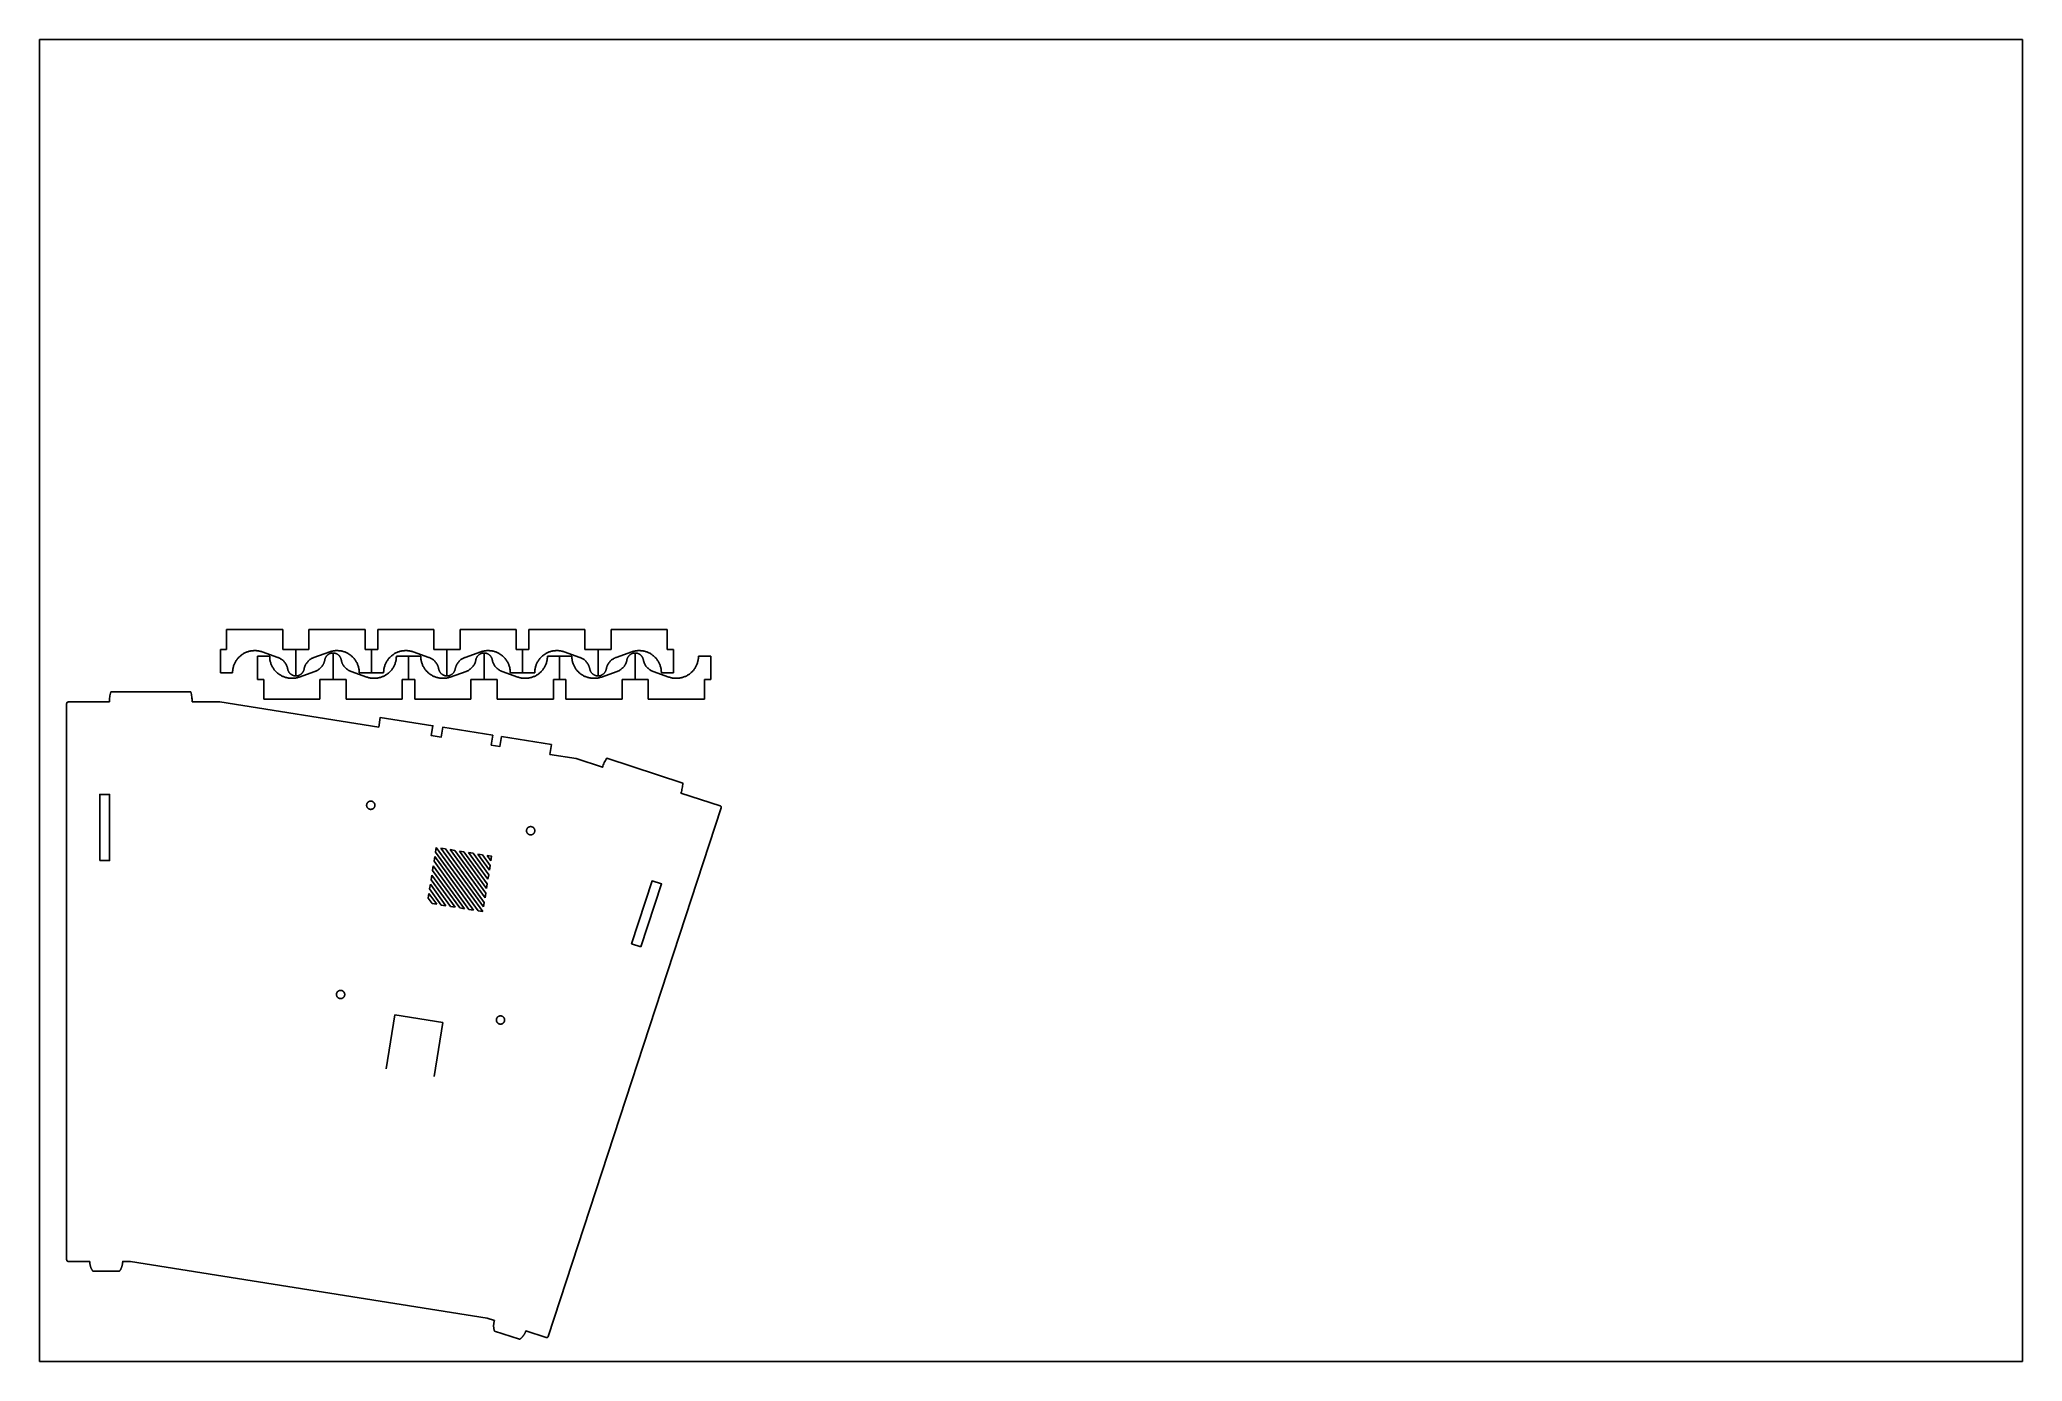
# Model space of a CAD drawing. Header units: millimetres. Extents: x 119 to 719, y -33 to 367.
import ezdxf

# ---------------------------------------------------------------- set-up
doc = ezdxf.new("R2010")
doc.units = ezdxf.units.MM
doc.header["$MEASUREMENT"] = 0
doc.layers.add('plot', color=12, linetype='Continuous', true_color=0xb80000)

msp = doc.modelspace()

# ---------------------------------------------------------------- linework, layer by layer
at = {"layer": 'plot'}
for points in [[(118.65, -33.22), (718.65, -33.22), (718.65, 366.78), (118.65, 366.78), (118.65, -33.22)], [(183.74, 188.23), (175.24, 188.23)], [(175.24, 188.23), (175.24, 185.23)], [(192.24, 188.23), (183.74, 188.23)], [(192.24, 185.23), (192.24, 188.23)], [(208.66, 188.23), (200.16, 188.23)], [(200.16, 188.23), (200.16, 185.23)], [(217.16, 188.23), (208.66, 188.23)], [(217.16, 185.23), (217.16, 188.23)], [(229.45, 188.23), (220.95, 188.23)], [(220.95, 188.23), (220.95, 185.23)], [(237.95, 188.23), (229.45, 188.23)], [(237.95, 185.23), (237.95, 188.23)], [(245.88, 185.23), (245.88, 188.23)], [(245.88, 188.23), (254.38, 188.23)], [(254.38, 188.23), (262.88, 188.23)], [(262.88, 188.23), (262.88, 185.23)], [(275.17, 188.23), (266.67, 188.23)], [(266.67, 188.23), (266.67, 185.23)], [(283.67, 188.23), (275.17, 188.23)], [(283.67, 185.23), (283.67, 188.23)], [(291.59, 185.23), (291.59, 188.23)], [(291.59, 188.23), (300.09, 188.23)], [(300.09, 188.23), (308.59, 188.23)], [(308.59, 188.23), (308.59, 185.23)], [(175.24, 182.23), (173.34, 182.23)], [(173.34, 182.23), (173.34, 175.18)], [(175.24, 185.23), (175.24, 182.23)], [(177.03, 175.18), (177.04, 175.41), (177.05, 175.64), (177.07, 175.88), (177.1, 176.11), (177.13, 176.34), (177.18, 176.57), (177.23, 176.79), (177.29, 177.02), (177.36, 177.24), (177.43, 177.46), (177.52, 177.68), (177.61, 177.9), (177.71, 178.11), (177.81, 178.32), (177.92, 178.52), (178.04, 178.72), (178.17, 178.92), (178.3, 179.11), (178.44, 179.29), (178.59, 179.48), (178.74, 179.65), (178.9, 179.82), (179.07, 179.99), (179.24, 180.15), (179.41, 180.3), (179.59, 180.45), (179.78, 180.59), (179.97, 180.72), (180.17, 180.85), (180.37, 180.97), (180.57, 181.09), (180.78, 181.19), (180.99, 181.29), (181.2, 181.39), (181.42, 181.47), (181.64, 181.55), (181.86, 181.62), (182.09, 181.68), (182.32, 181.73), (182.54, 181.78), (182.78, 181.81), (183.01, 181.84), (183.24, 181.86), (183.47, 181.88), (183.71, 181.88), (183.94, 181.88), (184.17, 181.87), (184.4, 181.85), (184.64, 181.82), (184.87, 181.79), (185.1, 181.74), (185.32, 181.69), (185.55, 181.63)], [(184.57, 173.15), (184.57, 180.2)], [(184.57, 180.2), (188.26, 180.2)], [(185.55, 181.63), (185.76, 181.57), (185.97, 181.5)], [(185.97, 181.5), (190.73, 179.82)], [(188.26, 180.2), (188.26, 179.97), (188.28, 179.74), (188.3, 179.51), (188.33, 179.27), (188.36, 179.04), (188.41, 178.81), (188.46, 178.59), (188.52, 178.36), (188.59, 178.14), (188.66, 177.92), (188.75, 177.7), (188.84, 177.48), (188.94, 177.27), (189.04, 177.07), (189.15, 176.86), (189.27, 176.66), (189.4, 176.46), (189.53, 176.27), (189.67, 176.09), (189.82, 175.9), (189.97, 175.73), (190.13, 175.56), (190.3, 175.39), (190.47, 175.23), (190.64, 175.08), (190.82, 174.93), (191.01, 174.79), (191.2, 174.66), (191.4, 174.53), (191.6, 174.41), (191.8, 174.29), (192.01, 174.19), (192.22, 174.09), (192.43, 174), (192.65, 173.91), (192.87, 173.83), (193.09, 173.77), (193.32, 173.7), (193.55, 173.65), (193.77, 173.61), (194, 173.57), (194.24, 173.54), (194.47, 173.52), (194.7, 173.5), (194.93, 173.5), (195.17, 173.5), (195.4, 173.51), (195.63, 173.53), (195.87, 173.56), (196.1, 173.59), (196.33, 173.64), (196.55, 173.69), (196.78, 173.75)], [(192.24, 182.23), (192.24, 185.23)], [(196.2, 182.23), (192.24, 182.23)], [(196.2, 182.23), (196.2, 174.23)], [(200.16, 182.23), (196.2, 182.23)], [(200.16, 185.23), (200.16, 182.23)], [(201.67, 179.82), (206.43, 181.5)], [(204.94, 179.07), (204.96, 179.16), (204.98, 179.25), (205, 179.33), (205.03, 179.41), (205.06, 179.5), (205.09, 179.58), (205.12, 179.66), (205.16, 179.74), (205.2, 179.82), (205.24, 179.9), (205.29, 179.97), (205.34, 180.04), (205.39, 180.12), (205.44, 180.19), (205.5, 180.26), (205.55, 180.32), (205.61, 180.39), (205.68, 180.45), (205.74, 180.51), (205.81, 180.57), (205.88, 180.62), (205.95, 180.67), (206.02, 180.72), (206.09, 180.77), (206.17, 180.82), (206.25, 180.86), (206.32, 180.9), (206.4, 180.94), (206.49, 180.97), (206.57, 181), (206.65, 181.03), (206.73, 181.06), (206.82, 181.08), (206.91, 181.1), (206.99, 181.12), (207.08, 181.13), (207.17, 181.14), (207.25, 181.15), (207.34, 181.15), (207.43, 181.15)], [(206.43, 181.5), (206.64, 181.57), (206.85, 181.63)], [(206.85, 181.63), (207.08, 181.69), (207.31, 181.74), (207.54, 181.79), (207.77, 181.82), (208, 181.85), (208.23, 181.87), (208.46, 181.88), (208.7, 181.88), (208.93, 181.88), (209.16, 181.86), (209.4, 181.84), (209.63, 181.81), (209.86, 181.78), (210.09, 181.73), (210.31, 181.68), (210.54, 181.62), (210.76, 181.55), (210.98, 181.47), (211.2, 181.39), (211.41, 181.29), (211.62, 181.19), (211.83, 181.09), (212.04, 180.97), (212.24, 180.85), (212.43, 180.72), (212.62, 180.59), (212.81, 180.45), (212.99, 180.3), (213.16, 180.15), (213.33, 179.99), (213.5, 179.82), (213.66, 179.65), (213.81, 179.48), (213.96, 179.29), (214.1, 179.11), (214.23, 178.92), (214.36, 178.72), (214.48, 178.52), (214.59, 178.32), (214.7, 178.11), (214.79, 177.9), (214.88, 177.68), (214.97, 177.46), (215.04, 177.24), (215.11, 177.02), (215.17, 176.79), (215.22, 176.57), (215.27, 176.34), (215.31, 176.11), (215.33, 175.88), (215.35, 175.64), (215.37, 175.41), (215.37, 175.18)], [(207.43, 173.15), (207.43, 181.15)], [(207.43, 181.15), (207.52, 181.15), (207.61, 181.15), (207.69, 181.14), (207.78, 181.13), (207.87, 181.12), (207.95, 181.1), (208.04, 181.08), (208.13, 181.06), (208.21, 181.03), (208.29, 181), (208.38, 180.97), (208.46, 180.94), (208.54, 180.9), (208.61, 180.86), (208.69, 180.82), (208.77, 180.77), (208.84, 180.72), (208.91, 180.67), (208.98, 180.62), (209.05, 180.57), (209.12, 180.51), (209.18, 180.45), (209.25, 180.39), (209.31, 180.32), (209.36, 180.26), (209.42, 180.19), (209.47, 180.12), (209.52, 180.04), (209.57, 179.97), (209.62, 179.9), (209.66, 179.82), (209.7, 179.74), (209.74, 179.66), (209.77, 179.58), (209.8, 179.5), (209.83, 179.41), (209.86, 179.33), (209.88, 179.25), (209.9, 179.16), (209.92, 179.07)], [(217.16, 182.23), (217.16, 185.23)], [(219.06, 182.23), (217.16, 182.23)], [(218.08, 173.75), (218.31, 173.69), (218.53, 173.64), (218.76, 173.59), (218.99, 173.56), (219.23, 173.53), (219.46, 173.51), (219.69, 173.5), (219.93, 173.5), (220.16, 173.5), (220.39, 173.52), (220.62, 173.54), (220.86, 173.57), (221.09, 173.61), (221.32, 173.65), (221.54, 173.7), (221.77, 173.77), (221.99, 173.83), (222.21, 173.91), (222.43, 174), (222.64, 174.09), (222.85, 174.19), (223.06, 174.29), (223.27, 174.41), (223.46, 174.53), (223.66, 174.66), (223.85, 174.79), (224.04, 174.93), (224.22, 175.08), (224.39, 175.23), (224.56, 175.39), (224.73, 175.56), (224.89, 175.73), (225.04, 175.9), (225.19, 176.09), (225.33, 176.27), (225.46, 176.46), (225.59, 176.66), (225.71, 176.86), (225.82, 177.07), (225.92, 177.27), (226.02, 177.48), (226.11, 177.7), (226.2, 177.92), (226.27, 178.14), (226.34, 178.36), (226.4, 178.59), (226.45, 178.81), (226.5, 179.04), (226.53, 179.27), (226.56, 179.51), (226.58, 179.74), (226.6, 179.97), (226.6, 180.2)], [(219.06, 182.23), (219.06, 175.18)], [(220.95, 182.23), (219.06, 182.23)], [(220.95, 185.23), (220.95, 182.23)], [(222.75, 175.18), (222.75, 175.41), (222.76, 175.64), (222.78, 175.88), (222.81, 176.11), (222.85, 176.34), (222.89, 176.57), (222.94, 176.79), (223, 177.02), (223.07, 177.24), (223.15, 177.46), (223.23, 177.68), (223.32, 177.9), (223.42, 178.11), (223.53, 178.32), (223.64, 178.52), (223.76, 178.72), (223.89, 178.92), (224.02, 179.11), (224.16, 179.29), (224.31, 179.48), (224.46, 179.65), (224.62, 179.82), (224.78, 179.99), (224.95, 180.15), (225.13, 180.3), (225.31, 180.45), (225.5, 180.59), (225.69, 180.72), (225.88, 180.85), (226.08, 180.97), (226.28, 181.09), (226.49, 181.19), (226.7, 181.29), (226.92, 181.39), (227.14, 181.47), (227.36, 181.55), (227.58, 181.62), (227.8, 181.68), (228.03, 181.73), (228.26, 181.78), (228.49, 181.81), (228.72, 181.84), (228.95, 181.86), (229.19, 181.88), (229.42, 181.88), (229.65, 181.88), (229.89, 181.87), (230.12, 181.85), (230.35, 181.82), (230.58, 181.79), (230.81, 181.74), (231.04, 181.69), (231.26, 181.63)], [(226.6, 180.2), (230.29, 180.2)], [(230.29, 173.15), (230.29, 180.2)], [(230.29, 180.2), (233.98, 180.2)], [(231.26, 181.63), (231.48, 181.57), (231.69, 181.5)], [(231.69, 181.5), (236.45, 179.82)], [(233.98, 180.2), (233.98, 179.97), (233.99, 179.74), (234.01, 179.51), (234.04, 179.27), (234.08, 179.04), (234.12, 178.81), (234.17, 178.59), (234.23, 178.36), (234.3, 178.14), (234.38, 177.92), (234.46, 177.7), (234.55, 177.48), (234.65, 177.27), (234.76, 177.07), (234.87, 176.86), (234.99, 176.66), (235.12, 176.46), (235.25, 176.27), (235.39, 176.09), (235.54, 175.9), (235.69, 175.73), (235.85, 175.56), (236.01, 175.39), (236.18, 175.23), (236.36, 175.08), (236.54, 174.93), (236.72, 174.79), (236.91, 174.66), (237.11, 174.53), (237.31, 174.41), (237.51, 174.29), (237.72, 174.19), (237.93, 174.09), (238.15, 174), (238.36, 173.91), (238.58, 173.83), (238.81, 173.77), (239.03, 173.7), (239.26, 173.65), (239.49, 173.61), (239.72, 173.57), (239.95, 173.54), (240.18, 173.52), (240.42, 173.5), (240.65, 173.5), (240.88, 173.5), (241.12, 173.51), (241.35, 173.53), (241.58, 173.56), (241.81, 173.59), (242.04, 173.64), (242.27, 173.69), (242.49, 173.75)], [(237.95, 182.23), (237.95, 185.23)], [(241.92, 182.23), (237.95, 182.23)], [(241.92, 182.23), (245.88, 182.23)], [(241.92, 174.23), (241.92, 182.23)], [(245.88, 182.23), (245.88, 185.23)], [(252.14, 181.5), (247.38, 179.82)], [(250.66, 179.07), (250.67, 179.16), (250.69, 179.25), (250.72, 179.33), (250.74, 179.41), (250.77, 179.5), (250.8, 179.58), (250.84, 179.66), (250.88, 179.74), (250.92, 179.82), (250.96, 179.9), (251, 179.97), (251.05, 180.04), (251.1, 180.12), (251.16, 180.19), (251.21, 180.26), (251.27, 180.32), (251.33, 180.39), (251.39, 180.45), (251.46, 180.51), (251.52, 180.57), (251.59, 180.62), (251.66, 180.67), (251.73, 180.72), (251.81, 180.77), (251.88, 180.82), (251.96, 180.86), (252.04, 180.9), (252.12, 180.94), (252.2, 180.97), (252.28, 181), (252.37, 181.03), (252.45, 181.06), (252.53, 181.08), (252.62, 181.1), (252.71, 181.12), (252.79, 181.13), (252.88, 181.14), (252.97, 181.15), (253.06, 181.15), (253.14, 181.15)], [(252.57, 181.63), (252.35, 181.57), (252.14, 181.5)], [(261.09, 175.18), (261.08, 175.41), (261.07, 175.64), (261.05, 175.88), (261.02, 176.11), (260.98, 176.34), (260.94, 176.57), (260.89, 176.79), (260.83, 177.02), (260.76, 177.24), (260.68, 177.46), (260.6, 177.68), (260.51, 177.9), (260.41, 178.11), (260.3, 178.32), (260.19, 178.52), (260.07, 178.72), (259.95, 178.92), (259.81, 179.11), (259.67, 179.29), (259.53, 179.48), (259.37, 179.65), (259.21, 179.82), (259.05, 179.99), (258.88, 180.15), (258.7, 180.3), (258.52, 180.45), (258.34, 180.59), (258.15, 180.72), (257.95, 180.85), (257.75, 180.97), (257.55, 181.09), (257.34, 181.19), (257.13, 181.29), (256.91, 181.39), (256.7, 181.47), (256.48, 181.55), (256.25, 181.62), (256.03, 181.68), (255.8, 181.73), (255.57, 181.78), (255.34, 181.81), (255.11, 181.84), (254.88, 181.86), (254.64, 181.88), (254.41, 181.88), (254.18, 181.88), (253.94, 181.87), (253.71, 181.85), (253.48, 181.82), (253.25, 181.79), (253.02, 181.74), (252.79, 181.69), (252.57, 181.63)], [(253.14, 181.15), (253.14, 173.15)], [(253.14, 181.15), (253.23, 181.15), (253.32, 181.15), (253.41, 181.14), (253.5, 181.13), (253.58, 181.12), (253.67, 181.1), (253.76, 181.08), (253.84, 181.06), (253.92, 181.03), (254.01, 181), (254.09, 180.97), (254.17, 180.94), (254.25, 180.9), (254.33, 180.86), (254.41, 180.82), (254.48, 180.77), (254.56, 180.72), (254.63, 180.67), (254.7, 180.62), (254.77, 180.57), (254.83, 180.51), (254.9, 180.45), (254.96, 180.39), (255.02, 180.32), (255.08, 180.26), (255.13, 180.19), (255.19, 180.12), (255.24, 180.04), (255.29, 179.97), (255.33, 179.9), (255.37, 179.82), (255.41, 179.74), (255.45, 179.66), (255.49, 179.58), (255.52, 179.5), (255.55, 179.41), (255.57, 179.33), (255.6, 179.25), (255.62, 179.16), (255.63, 179.07)], [(262.88, 185.23), (262.88, 182.23)], [(262.88, 182.23), (264.77, 182.23)], [(263.8, 173.75), (264.02, 173.69), (264.25, 173.64), (264.48, 173.59), (264.71, 173.56), (264.94, 173.53), (265.17, 173.51), (265.41, 173.5), (265.64, 173.5), (265.87, 173.5), (266.11, 173.52), (266.34, 173.54), (266.57, 173.57), (266.8, 173.61), (267.03, 173.65), (267.26, 173.7), (267.48, 173.77), (267.71, 173.83), (267.93, 173.91), (268.14, 174), (268.36, 174.09), (268.57, 174.19), (268.78, 174.29), (268.98, 174.41), (269.18, 174.53), (269.37, 174.66), (269.57, 174.79), (269.75, 174.93), (269.93, 175.08), (270.11, 175.23), (270.28, 175.39), (270.44, 175.56), (270.6, 175.73), (270.75, 175.9), (270.9, 176.09), (271.04, 176.27), (271.17, 176.46), (271.3, 176.66), (271.42, 176.86), (271.53, 177.07), (271.64, 177.27), (271.74, 177.48), (271.83, 177.7), (271.91, 177.92), (271.99, 178.14), (272.06, 178.36), (272.12, 178.59), (272.17, 178.81), (272.21, 179.04), (272.25, 179.27), (272.28, 179.51), (272.3, 179.74), (272.31, 179.97), (272.31, 180.2)], [(266.67, 182.23), (264.77, 182.23)], [(264.77, 182.23), (264.77, 175.18)], [(266.67, 185.23), (266.67, 182.23)], [(268.46, 175.18), (268.47, 175.41), (268.48, 175.64), (268.5, 175.88), (268.53, 176.11), (268.56, 176.34), (268.61, 176.57), (268.66, 176.79), (268.72, 177.02), (268.79, 177.24), (268.86, 177.46), (268.95, 177.68), (269.04, 177.9), (269.14, 178.11), (269.24, 178.32), (269.35, 178.52), (269.47, 178.72), (269.6, 178.92), (269.73, 179.11), (269.87, 179.29), (270.02, 179.48), (270.17, 179.65), (270.33, 179.82), (270.5, 179.99), (270.67, 180.15), (270.84, 180.3), (271.02, 180.45), (271.21, 180.59), (271.4, 180.72), (271.6, 180.85), (271.8, 180.97), (272, 181.09), (272.21, 181.19), (272.42, 181.29), (272.63, 181.39), (272.85, 181.47), (273.07, 181.55), (273.29, 181.62), (273.52, 181.68), (273.75, 181.73), (273.97, 181.78), (274.2, 181.81), (274.44, 181.84), (274.67, 181.86), (274.9, 181.88), (275.13, 181.88), (275.37, 181.88), (275.6, 181.87), (275.83, 181.85), (276.07, 181.82), (276.3, 181.79), (276.53, 181.74), (276.75, 181.69), (276.98, 181.63)], [(272.31, 180.2), (276, 180.2)], [(276, 180.2), (279.69, 180.2)], [(276, 173.15), (276, 180.2)], [(276.98, 181.63), (277.19, 181.57), (277.4, 181.5)], [(277.4, 181.5), (282.16, 179.82)], [(279.69, 180.2), (279.69, 179.97), (279.71, 179.74), (279.73, 179.51), (279.76, 179.27), (279.79, 179.04), (279.84, 178.81), (279.89, 178.59), (279.95, 178.36), (280.02, 178.14), (280.09, 177.92), (280.18, 177.7), (280.27, 177.48), (280.36, 177.27), (280.47, 177.07), (280.58, 176.86), (280.7, 176.66), (280.83, 176.46), (280.96, 176.27), (281.1, 176.09), (281.25, 175.9), (281.4, 175.73), (281.56, 175.56), (281.73, 175.39), (281.9, 175.23), (282.07, 175.08), (282.25, 174.93), (282.44, 174.79), (282.63, 174.66), (282.83, 174.53), (283.02, 174.41), (283.23, 174.29), (283.44, 174.19), (283.65, 174.09), (283.86, 174), (284.08, 173.91), (284.3, 173.83), (284.52, 173.77), (284.75, 173.7), (284.97, 173.65), (285.2, 173.61), (285.43, 173.57), (285.67, 173.54), (285.9, 173.52), (286.13, 173.5), (286.36, 173.5), (286.6, 173.5), (286.83, 173.51), (287.06, 173.53), (287.29, 173.56), (287.53, 173.59), (287.75, 173.64), (287.98, 173.69), (288.21, 173.75)], [(283.67, 182.23), (283.67, 185.23)], [(287.63, 182.23), (283.67, 182.23)], [(287.63, 174.23), (287.63, 182.23)], [(287.63, 182.23), (291.59, 182.23)], [(291.59, 182.23), (291.59, 185.23)], [(297.86, 181.5), (293.1, 179.82)], [(296.37, 179.07), (296.39, 179.16), (296.41, 179.25), (296.43, 179.33), (296.46, 179.41), (296.49, 179.5), (296.52, 179.58), (296.55, 179.66), (296.59, 179.74), (296.63, 179.82), (296.67, 179.9), (296.72, 179.97), (296.77, 180.04), (296.82, 180.12), (296.87, 180.19), (296.93, 180.26), (296.98, 180.32), (297.04, 180.39), (297.11, 180.45), (297.17, 180.51), (297.24, 180.57), (297.31, 180.62), (297.38, 180.67), (297.45, 180.72), (297.52, 180.77), (297.6, 180.82), (297.68, 180.86), (297.75, 180.9), (297.83, 180.94), (297.91, 180.97), (298, 181), (298.08, 181.03), (298.16, 181.06), (298.25, 181.08), (298.34, 181.1), (298.42, 181.12), (298.51, 181.13), (298.6, 181.14), (298.68, 181.15), (298.77, 181.15), (298.86, 181.15)], [(298.28, 181.63), (298.07, 181.57), (297.86, 181.5)], [(306.8, 175.18), (306.8, 175.41), (306.78, 175.64), (306.76, 175.88), (306.74, 176.11), (306.7, 176.34), (306.65, 176.57), (306.6, 176.79), (306.54, 177.02), (306.47, 177.24), (306.4, 177.46), (306.31, 177.68), (306.22, 177.9), (306.13, 178.11), (306.02, 178.32), (305.91, 178.52), (305.79, 178.72), (305.66, 178.92), (305.53, 179.11), (305.39, 179.29), (305.24, 179.48), (305.09, 179.65), (304.93, 179.82), (304.76, 179.99), (304.59, 180.15), (304.42, 180.3), (304.24, 180.45), (304.05, 180.59), (303.86, 180.72), (303.67, 180.85), (303.47, 180.97), (303.26, 181.09), (303.05, 181.19), (302.84, 181.29), (302.63, 181.39), (302.41, 181.47), (302.19, 181.55), (301.97, 181.62), (301.74, 181.68), (301.52, 181.73), (301.29, 181.78), (301.06, 181.81), (300.82, 181.84), (300.59, 181.86), (300.36, 181.88), (300.13, 181.88), (299.89, 181.88), (299.66, 181.87), (299.43, 181.85), (299.2, 181.82), (298.96, 181.79), (298.74, 181.74), (298.51, 181.69), (298.28, 181.63)], [(301.35, 179.07), (301.33, 179.16), (301.31, 179.25), (301.29, 179.33), (301.26, 179.41), (301.23, 179.5), (301.2, 179.58), (301.17, 179.66), (301.13, 179.74), (301.09, 179.82), (301.05, 179.9), (301, 179.97), (300.95, 180.04), (300.9, 180.12), (300.85, 180.19), (300.79, 180.26), (300.74, 180.32), (300.67, 180.39), (300.61, 180.45), (300.55, 180.51), (300.48, 180.57), (300.41, 180.62), (300.34, 180.67), (300.27, 180.72), (300.2, 180.77), (300.12, 180.82), (300.04, 180.86), (299.97, 180.9), (299.89, 180.94), (299.8, 180.97), (299.72, 181), (299.64, 181.03), (299.55, 181.06), (299.47, 181.08), (299.38, 181.1), (299.3, 181.12), (299.21, 181.13), (299.12, 181.14), (299.04, 181.15), (298.95, 181.15), (298.86, 181.15)], [(298.86, 181.15), (298.86, 173.15)], [(308.59, 185.23), (308.59, 182.23)], [(308.59, 182.23), (310.49, 182.23)], [(318.03, 180.2), (318.02, 179.97), (318.01, 179.74), (317.99, 179.51), (317.96, 179.27), (317.93, 179.04), (317.88, 178.81), (317.83, 178.59), (317.77, 178.36), (317.7, 178.14), (317.63, 177.92), (317.54, 177.7), (317.45, 177.48), (317.35, 177.27), (317.25, 177.07), (317.14, 176.86), (317.02, 176.66), (316.89, 176.46), (316.76, 176.27), (316.62, 176.09), (316.47, 175.9), (316.32, 175.73), (316.16, 175.56), (315.99, 175.39), (315.82, 175.23), (315.65, 175.08), (315.47, 174.93), (315.28, 174.79), (315.09, 174.66), (314.89, 174.53), (314.69, 174.41), (314.49, 174.29), (314.28, 174.19), (314.07, 174.09), (313.86, 174), (313.64, 173.91), (313.42, 173.83), (313.2, 173.77), (312.97, 173.7), (312.74, 173.65), (312.52, 173.61), (312.29, 173.57), (312.05, 173.54), (311.82, 173.52), (311.59, 173.5), (311.36, 173.5), (311.12, 173.5), (310.89, 173.51), (310.66, 173.53), (310.42, 173.56), (310.19, 173.59), (309.96, 173.64), (309.74, 173.69), (309.51, 173.75)], [(310.49, 182.23), (310.49, 175.18)], [(321.72, 180.2), (318.03, 180.2)], [(321.72, 173.15), (321.72, 180.2)], [(173.34, 175.18), (177.03, 175.18)], [(190.73, 179.82), (190.88, 179.76), (191.02, 179.7), (191.16, 179.64), (191.3, 179.57), (191.44, 179.5), (191.57, 179.42), (191.71, 179.34), (191.84, 179.25), (191.96, 179.16), (192.08, 179.06), (192.2, 178.96), (192.32, 178.86), (192.43, 178.75), (192.54, 178.64), (192.64, 178.52), (192.75, 178.41), (192.84, 178.28), (192.93, 178.16), (193.02, 178.03), (193.11, 177.9), (193.19, 177.76), (193.26, 177.63), (193.33, 177.49), (193.4, 177.35), (193.46, 177.2), (193.51, 177.06), (193.56, 176.91), (193.61, 176.76), (193.65, 176.61), (193.68, 176.46), (193.71, 176.31)], [(193.71, 176.31), (193.73, 176.22), (193.75, 176.14), (193.77, 176.05), (193.8, 175.97), (193.83, 175.88), (193.86, 175.8), (193.89, 175.72), (193.93, 175.64), (193.97, 175.56), (194.01, 175.49), (194.06, 175.41), (194.11, 175.34), (194.16, 175.26), (194.21, 175.19), (194.27, 175.13), (194.33, 175.06), (194.39, 175), (194.45, 174.93), (194.51, 174.87), (194.58, 174.82), (194.65, 174.76), (194.72, 174.71), (194.79, 174.66), (194.86, 174.61), (194.94, 174.56), (195.02, 174.52), (195.1, 174.48), (195.17, 174.44), (195.26, 174.41), (195.34, 174.38), (195.42, 174.35), (195.51, 174.32), (195.59, 174.3), (195.68, 174.28), (195.76, 174.26), (195.85, 174.25), (195.94, 174.24), (196.03, 174.23), (196.11, 174.23), (196.2, 174.23)], [(196.2, 174.23), (196.29, 174.23), (196.38, 174.23), (196.46, 174.24), (196.55, 174.25), (196.64, 174.26), (196.73, 174.28), (196.81, 174.3), (196.9, 174.32), (196.98, 174.35), (197.06, 174.38), (197.15, 174.41), (197.23, 174.44), (197.31, 174.48), (197.39, 174.52), (197.46, 174.56), (197.54, 174.61), (197.61, 174.66), (197.68, 174.71), (197.75, 174.76), (197.82, 174.82), (197.89, 174.87), (197.95, 174.93), (198.02, 175), (198.08, 175.06), (198.13, 175.13), (198.19, 175.19), (198.24, 175.26), (198.29, 175.34), (198.34, 175.41), (198.39, 175.49), (198.43, 175.56), (198.47, 175.64), (198.51, 175.72), (198.54, 175.8), (198.57, 175.88), (198.6, 175.97), (198.63, 176.05), (198.65, 176.14), (198.67, 176.22), (198.69, 176.31)], [(197.2, 173.88), (201.96, 175.56)], [(198.69, 176.31), (198.72, 176.46), (198.75, 176.61), (198.79, 176.76), (198.84, 176.91), (198.89, 177.06), (198.95, 177.2), (199.01, 177.35), (199.07, 177.49), (199.14, 177.63), (199.22, 177.76), (199.3, 177.9), (199.38, 178.03), (199.47, 178.16), (199.56, 178.28), (199.66, 178.41), (199.76, 178.52), (199.86, 178.64), (199.97, 178.75), (200.08, 178.86), (200.2, 178.96), (200.32, 179.06), (200.44, 179.16), (200.57, 179.25), (200.7, 179.34), (200.83, 179.42), (200.96, 179.5), (201.1, 179.57), (201.24, 179.64), (201.38, 179.7), (201.52, 179.76), (201.67, 179.82)], [(201.96, 175.56), (202.11, 175.62), (202.25, 175.68), (202.39, 175.74), (202.53, 175.81), (202.67, 175.88), (202.8, 175.96), (202.94, 176.04), (203.06, 176.13), (203.19, 176.22), (203.31, 176.32), (203.43, 176.42), (203.55, 176.52), (203.66, 176.63), (203.77, 176.74), (203.87, 176.86), (203.97, 176.98), (204.07, 177.1), (204.16, 177.22), (204.25, 177.35), (204.34, 177.48), (204.42, 177.62), (204.49, 177.75), (204.56, 177.89), (204.62, 178.03), (204.69, 178.18), (204.74, 178.32), (204.79, 178.47), (204.84, 178.62), (204.88, 178.77), (204.91, 178.92), (204.94, 179.07)], [(209.92, 179.07), (209.95, 178.92), (209.98, 178.77), (210.02, 178.62), (210.07, 178.47), (210.12, 178.32), (210.17, 178.18), (210.24, 178.03), (210.3, 177.89), (210.37, 177.75), (210.45, 177.62), (210.52, 177.48), (210.61, 177.35), (210.7, 177.22), (210.79, 177.1), (210.89, 176.98), (210.99, 176.86), (211.09, 176.74), (211.2, 176.63), (211.31, 176.52), (211.43, 176.42), (211.55, 176.32), (211.67, 176.22), (211.8, 176.13), (211.92, 176.04), (212.06, 175.96), (212.19, 175.88), (212.33, 175.81), (212.47, 175.74), (212.61, 175.68), (212.75, 175.62), (212.9, 175.56)], [(212.9, 175.56), (217.66, 173.88)], [(215.37, 175.18), (219.06, 175.18)], [(219.06, 175.18), (222.75, 175.18)], [(236.45, 179.82), (236.59, 179.76), (236.74, 179.7), (236.88, 179.64), (237.02, 179.57), (237.15, 179.5), (237.29, 179.42), (237.42, 179.34), (237.55, 179.25), (237.68, 179.16), (237.8, 179.06), (237.92, 178.96), (238.03, 178.86), (238.15, 178.75), (238.25, 178.64), (238.36, 178.52), (238.46, 178.41), (238.56, 178.28), (238.65, 178.16), (238.74, 178.03), (238.82, 177.9), (238.9, 177.76), (238.98, 177.63), (239.05, 177.49), (239.11, 177.35), (239.17, 177.2), (239.23, 177.06), (239.28, 176.91), (239.32, 176.76), (239.36, 176.61), (239.4, 176.46), (239.43, 176.31)], [(239.43, 176.31), (239.44, 176.22), (239.47, 176.14), (239.49, 176.05), (239.51, 175.97), (239.54, 175.88), (239.57, 175.8), (239.61, 175.72), (239.65, 175.64), (239.69, 175.56), (239.73, 175.49), (239.78, 175.41), (239.82, 175.34), (239.87, 175.26), (239.93, 175.19), (239.98, 175.13), (240.04, 175.06), (240.1, 175), (240.16, 174.93), (240.23, 174.87), (240.29, 174.82), (240.36, 174.76), (240.43, 174.71), (240.5, 174.66), (240.58, 174.61), (240.65, 174.56), (240.73, 174.52), (240.81, 174.48), (240.89, 174.44), (240.97, 174.41), (241.05, 174.38), (241.14, 174.35), (241.22, 174.32), (241.31, 174.3), (241.39, 174.28), (241.48, 174.26), (241.56, 174.25), (241.65, 174.24), (241.74, 174.23), (241.83, 174.23), (241.92, 174.23)], [(244.4, 176.31), (244.39, 176.22), (244.37, 176.14), (244.34, 176.05), (244.32, 175.97), (244.29, 175.88), (244.26, 175.8), (244.22, 175.72), (244.18, 175.64), (244.14, 175.56), (244.1, 175.49), (244.06, 175.41), (244.01, 175.34), (243.96, 175.26), (243.9, 175.19), (243.85, 175.13), (243.79, 175.06), (243.73, 175), (243.67, 174.93), (243.6, 174.87), (243.54, 174.82), (243.47, 174.76), (243.4, 174.71), (243.33, 174.66), (243.25, 174.61), (243.18, 174.56), (243.1, 174.52), (243.02, 174.48), (242.94, 174.44), (242.86, 174.41), (242.78, 174.38), (242.7, 174.35), (242.61, 174.32), (242.53, 174.3), (242.44, 174.28), (242.35, 174.26), (242.27, 174.25), (242.18, 174.24), (242.09, 174.23), (242, 174.23), (241.92, 174.23)], [(242.92, 173.88), (247.68, 175.56)], [(247.38, 179.82), (247.24, 179.76), (247.1, 179.7), (246.95, 179.64), (246.81, 179.57), (246.68, 179.5), (246.54, 179.42), (246.41, 179.34), (246.28, 179.25), (246.16, 179.16), (246.03, 179.06), (245.91, 178.96), (245.8, 178.86), (245.69, 178.75), (245.58, 178.64), (245.47, 178.52), (245.37, 178.41), (245.27, 178.28), (245.18, 178.16), (245.09, 178.03), (245.01, 177.9), (244.93, 177.76), (244.86, 177.63), (244.79, 177.49), (244.72, 177.35), (244.66, 177.2), (244.61, 177.06), (244.55, 176.91), (244.51, 176.76), (244.47, 176.61), (244.43, 176.46), (244.4, 176.31)], [(247.68, 175.56), (247.82, 175.62), (247.97, 175.68), (248.11, 175.74), (248.25, 175.81), (248.38, 175.88), (248.52, 175.96), (248.65, 176.04), (248.78, 176.13), (248.91, 176.22), (249.03, 176.32), (249.15, 176.42), (249.26, 176.52), (249.38, 176.63), (249.48, 176.74), (249.59, 176.86), (249.69, 176.98), (249.79, 177.1), (249.88, 177.22), (249.97, 177.35), (250.05, 177.48), (250.13, 177.62), (250.2, 177.75), (250.27, 177.89), (250.34, 178.03), (250.4, 178.18), (250.46, 178.32), (250.51, 178.47), (250.55, 178.62), (250.59, 178.77), (250.63, 178.92), (250.66, 179.07)], [(255.63, 179.07), (255.66, 178.92), (255.7, 178.77), (255.74, 178.62), (255.78, 178.47), (255.83, 178.32), (255.89, 178.18), (255.95, 178.03), (256.02, 177.89), (256.09, 177.75), (256.16, 177.62), (256.24, 177.48), (256.32, 177.35), (256.41, 177.22), (256.5, 177.1), (256.6, 176.98), (256.7, 176.86), (256.81, 176.74), (256.91, 176.63), (257.03, 176.52), (257.14, 176.42), (257.26, 176.32), (257.38, 176.22), (257.51, 176.13), (257.64, 176.04), (257.77, 175.96), (257.91, 175.88), (258.04, 175.81), (258.18, 175.74), (258.32, 175.68), (258.47, 175.62), (258.61, 175.56)], [(258.61, 175.56), (263.37, 173.88)], [(264.77, 175.18), (261.09, 175.18)], [(264.77, 175.18), (268.46, 175.18)], [(282.16, 179.82), (282.31, 179.76), (282.45, 179.7), (282.59, 179.64), (282.73, 179.57), (282.87, 179.5), (283, 179.42), (283.14, 179.34), (283.26, 179.25), (283.39, 179.16), (283.51, 179.06), (283.63, 178.96), (283.75, 178.86), (283.86, 178.75), (283.97, 178.64), (284.07, 178.52), (284.18, 178.41), (284.27, 178.28), (284.36, 178.16), (284.45, 178.03), (284.54, 177.9), (284.62, 177.76), (284.69, 177.63), (284.76, 177.49), (284.83, 177.35), (284.89, 177.2), (284.94, 177.06), (284.99, 176.91), (285.04, 176.76), (285.08, 176.61), (285.11, 176.46), (285.14, 176.31)], [(285.14, 176.31), (285.16, 176.22), (285.18, 176.14), (285.2, 176.05), (285.23, 175.97), (285.26, 175.88), (285.29, 175.8), (285.32, 175.72), (285.36, 175.64), (285.4, 175.56), (285.44, 175.49), (285.49, 175.41), (285.54, 175.34), (285.59, 175.26), (285.64, 175.19), (285.7, 175.13), (285.76, 175.06), (285.82, 175), (285.88, 174.93), (285.94, 174.87), (286.01, 174.82), (286.08, 174.76), (286.15, 174.71), (286.22, 174.66), (286.29, 174.61), (286.37, 174.56), (286.45, 174.52), (286.52, 174.48), (286.6, 174.44), (286.69, 174.41), (286.77, 174.38), (286.85, 174.35), (286.94, 174.32), (287.02, 174.3), (287.11, 174.28), (287.19, 174.26), (287.28, 174.25), (287.37, 174.24), (287.45, 174.23), (287.54, 174.23), (287.63, 174.23)], [(290.12, 176.31), (290.1, 176.22), (290.08, 176.14), (290.06, 176.05), (290.03, 175.97), (290, 175.88), (289.97, 175.8), (289.94, 175.72), (289.9, 175.64), (289.86, 175.56), (289.82, 175.49), (289.77, 175.41), (289.72, 175.34), (289.67, 175.26), (289.62, 175.19), (289.56, 175.13), (289.51, 175.06), (289.45, 175), (289.38, 174.93), (289.32, 174.87), (289.25, 174.82), (289.18, 174.76), (289.11, 174.71), (289.04, 174.66), (288.97, 174.61), (288.89, 174.56), (288.81, 174.52), (288.74, 174.48), (288.66, 174.44), (288.58, 174.41), (288.49, 174.38), (288.41, 174.35), (288.33, 174.32), (288.24, 174.3), (288.16, 174.28), (288.07, 174.26), (287.98, 174.25), (287.89, 174.24), (287.81, 174.23), (287.72, 174.23), (287.63, 174.23)], [(288.63, 173.88), (293.39, 175.56)], [(293.1, 179.82), (292.95, 179.76), (292.81, 179.7), (292.67, 179.64), (292.53, 179.57), (292.39, 179.5), (292.26, 179.42), (292.13, 179.34), (292, 179.25), (291.87, 179.16), (291.75, 179.06), (291.63, 178.96), (291.51, 178.86), (291.4, 178.75), (291.29, 178.64), (291.19, 178.52), (291.09, 178.41), (290.99, 178.28), (290.9, 178.16), (290.81, 178.03), (290.72, 177.9), (290.65, 177.76), (290.57, 177.63), (290.5, 177.49), (290.44, 177.35), (290.38, 177.2), (290.32, 177.06), (290.27, 176.91), (290.22, 176.76), (290.18, 176.61), (290.15, 176.46), (290.12, 176.31)], [(293.39, 175.56), (293.54, 175.62), (293.68, 175.68), (293.82, 175.74), (293.96, 175.81), (294.1, 175.88), (294.23, 175.96), (294.37, 176.04), (294.49, 176.13), (294.62, 176.22), (294.74, 176.32), (294.86, 176.42), (294.98, 176.52), (295.09, 176.63), (295.2, 176.74), (295.3, 176.86), (295.4, 176.98), (295.5, 177.1), (295.59, 177.22), (295.68, 177.35), (295.77, 177.48), (295.84, 177.62), (295.92, 177.75), (295.99, 177.89), (296.05, 178.03), (296.11, 178.18), (296.17, 178.32), (296.22, 178.47), (296.27, 178.62), (296.31, 178.77), (296.34, 178.92), (296.37, 179.07)], [(304.33, 175.56), (304.18, 175.62), (304.04, 175.68), (303.9, 175.74), (303.76, 175.81), (303.62, 175.88), (303.49, 175.96), (303.35, 176.04), (303.23, 176.13), (303.1, 176.22), (302.98, 176.32), (302.86, 176.42), (302.74, 176.52), (302.63, 176.63), (302.52, 176.74), (302.42, 176.86), (302.32, 176.98), (302.22, 177.1), (302.13, 177.22), (302.04, 177.35), (301.95, 177.48), (301.87, 177.62), (301.8, 177.75), (301.73, 177.89), (301.66, 178.03), (301.6, 178.18), (301.55, 178.32), (301.5, 178.47), (301.45, 178.62), (301.41, 178.77), (301.38, 178.92), (301.35, 179.07)], [(309.09, 173.88), (304.33, 175.56)], [(310.49, 175.18), (306.8, 175.18)], [(139.93, 168.24), (139.88, 167.87)], [(139.99, 168.62), (139.93, 168.24)], [(140.07, 168.99), (139.99, 168.62)], [(140.15, 169.36), (140.07, 168.99)], [(164.42, 169.39), (140.15, 169.36)], [(164.51, 169.02), (164.42, 169.39)], [(164.58, 168.65), (164.51, 169.02)], [(164.64, 168.28), (164.58, 168.65)], [(164.7, 167.9), (164.64, 168.28)], [(186.47, 173.15), (184.57, 173.15)], [(186.47, 170.15), (186.47, 173.15)], [(186.47, 167.15), (186.47, 170.15)], [(196.78, 173.75), (196.99, 173.81), (197.2, 173.88)], [(207.43, 173.15), (203.47, 173.15)], [(203.47, 173.15), (203.47, 170.15)], [(203.47, 170.15), (203.47, 167.15)], [(211.39, 173.15), (207.43, 173.15)], [(211.39, 170.15), (211.39, 173.15)], [(211.39, 167.15), (211.39, 170.15)], [(217.66, 173.88), (217.87, 173.81), (218.08, 173.75)], [(230.29, 173.15), (228.39, 173.15)], [(228.39, 173.15), (228.39, 170.15)], [(228.39, 170.15), (228.39, 167.15)], [(232.18, 173.15), (230.29, 173.15)], [(232.18, 170.15), (232.18, 173.15)], [(232.18, 167.15), (232.18, 170.15)], [(242.49, 173.75), (242.71, 173.81), (242.92, 173.88)], [(253.14, 173.15), (249.18, 173.15)], [(249.18, 173.15), (249.18, 170.15)], [(249.18, 170.15), (249.18, 167.15)], [(257.11, 173.15), (253.14, 173.15)], [(257.11, 170.15), (257.11, 173.15)], [(257.11, 167.15), (257.11, 170.15)], [(263.37, 173.88), (263.58, 173.81), (263.8, 173.75)], [(276, 173.15), (274.11, 173.15)], [(274.11, 173.15), (274.11, 170.15)], [(274.11, 170.15), (274.11, 167.15)], [(277.9, 173.15), (276, 173.15)], [(277.9, 170.15), (277.9, 173.15)], [(277.9, 167.15), (277.9, 170.15)], [(288.21, 173.75), (288.42, 173.81), (288.63, 173.88)], [(298.86, 173.15), (294.9, 173.15)], [(294.9, 173.15), (294.9, 170.15)], [(294.9, 170.15), (294.9, 167.15)], [(298.86, 173.15), (302.82, 173.15)], [(302.82, 173.15), (302.82, 170.15)], [(302.82, 170.15), (302.82, 167.15)], [(309.51, 173.75), (309.3, 173.81), (309.09, 173.88)], [(319.82, 170.15), (319.82, 173.15)], [(319.82, 173.15), (321.72, 173.15)], [(319.82, 167.15), (319.82, 170.15)], [(127.32, 166.34), (127.3, 166.34), (127.29, 166.34), (127.27, 166.34), (127.25, 166.33), (127.24, 166.33), (127.22, 166.33), (127.2, 166.32), (127.18, 166.32), (127.17, 166.31), (127.15, 166.31), (127.14, 166.3), (127.12, 166.3), (127.1, 166.29), (127.09, 166.28), (127.07, 166.27), (127.06, 166.26), (127.04, 166.25), (127.03, 166.24), (127.01, 166.23), (127, 166.22), (126.99, 166.21), (126.98, 166.2), (126.96, 166.19), (126.95, 166.17), (126.94, 166.16), (126.93, 166.15), (126.92, 166.13), (126.91, 166.12), (126.9, 166.1), (126.89, 166.09), (126.88, 166.07), (126.87, 166.06), (126.87, 166.04), (126.86, 166.03), (126.85, 166.01), (126.85, 165.99), (126.84, 165.98), (126.84, 165.96), (126.83, 165.94), (126.83, 165.93), (126.83, 165.91), (126.83, 165.89), (126.82, 165.87), (126.82, 165.86), (126.82, 165.84)], [(126.82, 165.84), (126.82, -2.45)], [(139.79, 166.36), (127.32, 166.34)], [(139.81, 167.11), (139.79, 166.73)], [(139.79, 166.73), (139.79, 166.36)], [(139.84, 167.49), (139.81, 167.11)], [(139.88, 167.87), (139.84, 167.49)], [(164.74, 167.52), (164.7, 167.9)], [(164.77, 167.15), (164.74, 167.52)], [(164.78, 166.77), (164.77, 167.15)], [(164.79, 166.39), (164.78, 166.77)], [(173.15, 166.4), (164.79, 166.39)], [(281.03, 149.2), (273.06, 150.47), (273.54, 153.43), (258.43, 155.84), (257.96, 152.88), (255.29, 153.31), (255.76, 156.27), (240.65, 158.68), (240.18, 155.71), (237.17, 156.19), (237.65, 159.16), (221.74, 161.69), (221.26, 158.73), (173.15, 166.4)], [(194.97, 167.15), (186.47, 167.15)], [(203.47, 167.15), (194.97, 167.15)], [(219.89, 167.15), (211.39, 167.15)], [(228.39, 167.15), (219.89, 167.15)], [(240.68, 167.15), (232.18, 167.15)], [(249.18, 167.15), (240.68, 167.15)], [(265.61, 167.15), (257.11, 167.15)], [(274.11, 167.15), (265.61, 167.15)], [(286.4, 167.15), (277.9, 167.15)], [(294.9, 167.15), (286.4, 167.15)], [(302.82, 167.15), (311.32, 167.15)], [(311.32, 167.15), (319.82, 167.15)], [(263.9, -26.54), (263.98, -26.48), (264.06, -26.42), (264.14, -26.36), (264.22, -26.3), (264.29, -26.23), (264.37, -26.17), (264.44, -26.1), (264.52, -26.03), (264.59, -25.96), (264.66, -25.89), (264.73, -25.81), (264.79, -25.74), (264.86, -25.66), (264.92, -25.58), (264.99, -25.5), (265.05, -25.42), (265.11, -25.34), (265.17, -25.26), (265.22, -25.17), (265.28, -25.09), (265.33, -25), (265.38, -24.91), (265.43, -24.82), (265.48, -24.73), (265.52, -24.64), (265.56, -24.55), (265.61, -24.46), (265.64, -24.37), (265.68, -24.28), (265.72, -24.18), (265.75, -24.09), (265.78, -24), (271.93, -26.01), (271.94, -26.01), (271.95, -26.01), (271.96, -26.02), (271.97, -26.02), (271.98, -26.02), (272, -26.02), (272.01, -26.03), (272.02, -26.03), (272.03, -26.03), (272.04, -26.03), (272.05, -26.03), (272.07, -26.03), (272.08, -26.03), (272.09, -26.03), (272.1, -26.03), (272.12, -26.03), (272.13, -26.03), (272.14, -26.03), (272.15, -26.03), (272.16, -26.03), (272.18, -26.02), (272.19, -26.02), (272.2, -26.02), (272.21, -26.02), (272.23, -26.01), (272.24, -26.01), (272.25, -26), (272.26, -26), (272.28, -26), (272.29, -25.99), (272.3, -25.98), (272.31, -25.98), (272.32, -25.97), (272.33, -25.97), (272.34, -25.96), (272.36, -25.95), (272.37, -25.95), (272.38, -25.94), (272.39, -25.93), (272.4, -25.92), (272.41, -25.92), (272.42, -25.91), (272.43, -25.9), (272.44, -25.89), (272.44, -25.88), (272.45, -25.87), (272.46, -25.86), (272.47, -25.85), (272.48, -25.84), (272.48, -25.83), (272.49, -25.82), (272.5, -25.81), (272.51, -25.8), (272.51, -25.79), (272.52, -25.78), (272.52, -25.77), (272.53, -25.76), (272.53, -25.75), (272.54, -25.74), (272.54, -25.73), (272.55, -25.72), (272.55, -25.71), (272.56, -25.7), (272.56, -25.69), (324.89, 134.26), (324.89, 134.27), (324.9, 134.28), (324.9, 134.3), (324.9, 134.31), (324.9, 134.32), (324.91, 134.33), (324.91, 134.34), (324.91, 134.35), (324.91, 134.36), (324.91, 134.38), (324.91, 134.39), (324.91, 134.4), (324.91, 134.41), (324.91, 134.42), (324.91, 134.44), (324.91, 134.45), (324.91, 134.46), (324.91, 134.47), (324.91, 134.49), (324.91, 134.5), (324.91, 134.51), (324.9, 134.52), (324.9, 134.54), (324.9, 134.55), (324.89, 134.56), (324.89, 134.57), (324.89, 134.59), (324.88, 134.6), (324.88, 134.61), (324.87, 134.62), (324.87, 134.63), (324.86, 134.64), (324.85, 134.66), (324.85, 134.67), (324.84, 134.68), (324.83, 134.69), (324.83, 134.7), (324.82, 134.71), (324.81, 134.72), (324.8, 134.73), (324.8, 134.74), (324.79, 134.75), (324.78, 134.76), (324.77, 134.77), (324.76, 134.78), (324.75, 134.79), (324.74, 134.8), (324.73, 134.8), (324.72, 134.81), (324.72, 134.82), (324.71, 134.83), (324.7, 134.83), (324.69, 134.84), (324.67, 134.85), (324.66, 134.85), (324.65, 134.86), (324.64, 134.86), (324.63, 134.87), (324.62, 134.87), (324.61, 134.88), (324.6, 134.88), (324.59, 134.89), (324.58, 134.89), (324.57, 134.89), (312.73, 138.79), (312.84, 139.15), (312.94, 139.51), (313.03, 139.88), (313.11, 140.25), (313.18, 140.62), (313.24, 141), (313.28, 141.37), (313.32, 141.75), (290.26, 149.33), (290.06, 149), (289.88, 148.67), (289.7, 148.34), (289.53, 148), (289.38, 147.65), (289.23, 147.3), (289.1, 146.95), (288.98, 146.59), (281.03, 149.2)], [(136.82, 118.35), (139.82, 118.35), (139.82, 138.35), (136.82, 138.35), (136.82, 118.35)], [(218.5, 136.28), (218.54, 136.3), (218.59, 136.31), (218.63, 136.31), (218.67, 136.32), (218.71, 136.33), (218.76, 136.33), (218.8, 136.33), (218.84, 136.33), (218.89, 136.33), (218.93, 136.33), (218.97, 136.33), (219.02, 136.32), (219.06, 136.32), (219.1, 136.31), (219.14, 136.3), (219.19, 136.29), (219.23, 136.28), (219.27, 136.26), (219.31, 136.25), (219.35, 136.23), (219.39, 136.21), (219.43, 136.19), (219.47, 136.17), (219.5, 136.15), (219.54, 136.13), (219.58, 136.1), (219.61, 136.08), (219.65, 136.05), (219.68, 136.02), (219.71, 135.99), (219.74, 135.96), (219.77, 135.93), (219.8, 135.9), (219.83, 135.87), (219.85, 135.83), (219.88, 135.8), (219.9, 135.76), (219.93, 135.72), (219.95, 135.69), (219.97, 135.65), (219.99, 135.61), (220.01, 135.57), (220.02, 135.53), (220.04, 135.49), (220.05, 135.45), (220.06, 135.41), (220.07, 135.36), (220.08, 135.32), (220.09, 135.28), (220.09, 135.23), (220.1, 135.19), (220.1, 135.15), (220.1, 135.11), (220.1, 135.06), (220.1, 135.02), (220.1, 134.98), (220.09, 134.93), (220.09, 134.89), (220.08, 134.85), (220.07, 134.8), (220.06, 134.76), (220.05, 134.72), (220.04, 134.68), (220.02, 134.64), (220, 134.6), (219.99, 134.56), (219.97, 134.52), (219.95, 134.48), (219.93, 134.44), (219.9, 134.41), (219.88, 134.37), (219.85, 134.34), (219.83, 134.3), (219.8, 134.27), (219.77, 134.24), (219.74, 134.2), (219.71, 134.17), (219.68, 134.14), (219.64, 134.12), (219.61, 134.09), (219.57, 134.06), (219.54, 134.04), (219.5, 134.02), (219.46, 133.99), (219.43, 133.97), (219.39, 133.95), (219.35, 133.94), (219.31, 133.92), (219.27, 133.91), (219.23, 133.89), (219.18, 133.88), (219.14, 133.87), (219.1, 133.86), (219.06, 133.85), (219.01, 133.85), (218.97, 133.84), (218.93, 133.84), (218.88, 133.84), (218.84, 133.83), (218.8, 133.84), (218.75, 133.84), (218.71, 133.84), (218.67, 133.85), (218.62, 133.86), (218.58, 133.86), (218.54, 133.87), (218.5, 133.89), (218.46, 133.9), (218.42, 133.91), (218.38, 133.93), (218.34, 133.95), (218.3, 133.97), (218.26, 133.99), (218.22, 134.01), (218.18, 134.03), (218.15, 134.05), (218.11, 134.08), (218.08, 134.1), (218.04, 134.13), (218.01, 134.16), (217.98, 134.19), (217.95, 134.22), (217.92, 134.25), (217.89, 134.29), (217.86, 134.32), (217.84, 134.35), (217.81, 134.39), (217.79, 134.43), (217.77, 134.46), (217.75, 134.5), (217.73, 134.54), (217.71, 134.58), (217.69, 134.62), (217.68, 134.66), (217.66, 134.7), (217.65, 134.74), (217.64, 134.79), (217.63, 134.83), (217.62, 134.87), (217.61, 134.91), (217.61, 134.96), (217.61, 135), (217.6, 135.04), (217.6, 135.09), (217.6, 135.13), (217.61, 135.17), (217.61, 135.22), (217.62, 135.26), (217.62, 135.3), (217.63, 135.34), (217.64, 135.39), (217.65, 135.43), (217.66, 135.47), (217.68, 135.51), (217.69, 135.55), (217.71, 135.59), (217.73, 135.63), (217.75, 135.67), (217.77, 135.71), (217.79, 135.75), (217.82, 135.78), (217.84, 135.82), (217.87, 135.85), (217.89, 135.89), (217.92, 135.92), (217.95, 135.95), (217.98, 135.98), (218.01, 136.01), (218.05, 136.04), (218.08, 136.07), (218.11, 136.09), (218.15, 136.12), (218.19, 136.14), (218.22, 136.16), (218.26, 136.19), (218.3, 136.21), (218.34, 136.22), (218.38, 136.24), (218.42, 136.26), (218.46, 136.27), (218.5, 136.28)], [(266.92, 128.58), (266.96, 128.59), (267, 128.6), (267.05, 128.61), (267.09, 128.61), (267.13, 128.62), (267.18, 128.62), (267.22, 128.62), (267.26, 128.62), (267.31, 128.62), (267.35, 128.62), (267.39, 128.61), (267.44, 128.61), (267.48, 128.6), (267.52, 128.59), (267.56, 128.58), (267.61, 128.57), (267.65, 128.55), (267.69, 128.54), (267.73, 128.52), (267.77, 128.5), (267.81, 128.49), (267.84, 128.47), (267.88, 128.44), (267.92, 128.42), (267.96, 128.4), (267.99, 128.37), (268.02, 128.34), (268.06, 128.32), (268.09, 128.29), (268.12, 128.26), (268.15, 128.23), (268.18, 128.2), (268.21, 128.16), (268.24, 128.13), (268.26, 128.09), (268.29, 128.06), (268.31, 128.02), (268.33, 127.98), (268.35, 127.94), (268.37, 127.91), (268.39, 127.87), (268.41, 127.83), (268.42, 127.79), (268.43, 127.74), (268.45, 127.7), (268.46, 127.66), (268.47, 127.62), (268.47, 127.58), (268.48, 127.53), (268.49, 127.49), (268.49, 127.45), (268.49, 127.4), (268.49, 127.36), (268.49, 127.32), (268.49, 127.27), (268.48, 127.23), (268.48, 127.19), (268.47, 127.14), (268.46, 127.1), (268.45, 127.06), (268.44, 127.02), (268.43, 126.98), (268.41, 126.94), (268.4, 126.89), (268.38, 126.85), (268.36, 126.82), (268.34, 126.78), (268.32, 126.74), (268.3, 126.7), (268.27, 126.67), (268.25, 126.63), (268.22, 126.6), (268.2, 126.56), (268.17, 126.53), (268.14, 126.5), (268.11, 126.47), (268.07, 126.44), (268.04, 126.41), (268.01, 126.38), (267.97, 126.36), (267.94, 126.33), (267.9, 126.31), (267.86, 126.29), (267.83, 126.27), (267.79, 126.25), (267.75, 126.23), (267.71, 126.21), (267.67, 126.2), (267.63, 126.18), (267.58, 126.17), (267.54, 126.16), (267.5, 126.15), (267.46, 126.14), (267.41, 126.13), (267.37, 126.13), (267.33, 126.12), (267.29, 126.12), (267.24, 126.12), (267.2, 126.12), (267.16, 126.12), (267.11, 126.13), (267.07, 126.13), (267.03, 126.14), (266.98, 126.15), (266.94, 126.16), (266.9, 126.17), (266.86, 126.18), (266.82, 126.2), (266.78, 126.21), (266.74, 126.23), (266.7, 126.25), (266.66, 126.27), (266.62, 126.29), (266.58, 126.31), (266.55, 126.33), (266.51, 126.36), (266.48, 126.38), (266.44, 126.41), (266.41, 126.44), (266.38, 126.47), (266.35, 126.5), (266.32, 126.53), (266.29, 126.56), (266.26, 126.6), (266.23, 126.63), (266.21, 126.67), (266.19, 126.7), (266.16, 126.74), (266.14, 126.78), (266.12, 126.82), (266.1, 126.85), (266.09, 126.89), (266.07, 126.94), (266.06, 126.98), (266.04, 127.02), (266.03, 127.06), (266.02, 127.1), (266.01, 127.14), (266.01, 127.19), (266, 127.23), (266, 127.27), (265.99, 127.32), (265.99, 127.36), (265.99, 127.4), (265.99, 127.45), (266, 127.49), (266, 127.53), (266.01, 127.58), (266.02, 127.62), (266.03, 127.66), (266.04, 127.7), (266.05, 127.74), (266.06, 127.79), (266.08, 127.83), (266.09, 127.87), (266.11, 127.91), (266.13, 127.94), (266.15, 127.98), (266.17, 128.02), (266.2, 128.06), (266.22, 128.09), (266.25, 128.13), (266.27, 128.16), (266.3, 128.2), (266.33, 128.23), (266.36, 128.26), (266.39, 128.29), (266.43, 128.32), (266.46, 128.34), (266.49, 128.37), (266.53, 128.4), (266.56, 128.42), (266.6, 128.44), (266.64, 128.47), (266.68, 128.49), (266.72, 128.5), (266.76, 128.52), (266.8, 128.54), (266.84, 128.55), (266.88, 128.57), (266.92, 128.58)], [(238.45, 120.92), (238.68, 122.32)], [(251.37, 103.11), (238.45, 120.92)], [(238.68, 122.32), (252.76, 102.89)], [(252.99, 104.29), (240.07, 122.1)], [(240.07, 122.1), (241.47, 121.88)], [(241.47, 121.88), (253.21, 105.68)], [(253.43, 107.08), (242.87, 121.65)], [(242.87, 121.65), (244.26, 121.43)], [(244.26, 121.43), (253.65, 108.48)], [(253.88, 109.87), (245.66, 121.21)], [(245.66, 121.21), (247.05, 120.98)], [(247.05, 120.98), (254.1, 111.27)], [(254.32, 112.67), (248.45, 120.76)], [(248.45, 120.76), (249.85, 120.54)], [(249.85, 120.54), (254.54, 114.06)], [(254.77, 115.46), (251.24, 120.32)], [(251.24, 120.32), (252.64, 120.09)], [(252.64, 120.09), (254.99, 116.86)], [(237.56, 115.34), (237.78, 116.73)], [(245.78, 104), (237.56, 115.34)], [(237.78, 116.73), (247.18, 103.78)], [(238.01, 118.13), (238.23, 119.53)], [(248.57, 103.56), (238.01, 118.13)], [(238.23, 119.53), (249.97, 103.33)], [(254.04, 119.87), (255.43, 119.65), (255.21, 118.25)], [(255.21, 118.25), (254.04, 119.87)], [(254.54, 114.06), (254.32, 112.67)], [(254.99, 116.86), (254.77, 115.46)], [(236.23, 106.96), (236.45, 108.35)], [(236.45, 108.35), (238.8, 105.12)], [(236.67, 109.75), (236.89, 111.15)], [(240.19, 104.89), (236.67, 109.75)], [(236.89, 111.15), (241.59, 104.67)], [(237.12, 112.54), (237.34, 113.94)], [(242.99, 104.45), (237.12, 112.54)], [(237.34, 113.94), (244.38, 104.23)], [(253.65, 108.48), (253.43, 107.08)], [(254.1, 111.27), (253.88, 109.87)], [(300.62, 92.24), (297.77, 93.17), (303.99, 112.18), (306.84, 111.25), (300.62, 92.24)], [(237.4, 105.34), (236.23, 106.96)], [(238.8, 105.12), (237.4, 105.34)], [(241.59, 104.67), (240.19, 104.89)], [(244.38, 104.23), (242.99, 104.45)], [(247.18, 103.78), (245.78, 104)], [(249.97, 103.33), (248.57, 103.56)], [(252.76, 102.89), (251.37, 103.11)], [(253.21, 105.68), (252.99, 104.29)], [(209.16, 78.92), (209.2, 78.94), (209.24, 78.96), (209.28, 78.98), (209.32, 78.99), (209.36, 79), (209.4, 79.02), (209.44, 79.03), (209.49, 79.04), (209.53, 79.04), (209.57, 79.05), (209.61, 79.05), (209.66, 79.06), (209.7, 79.06), (209.74, 79.06), (209.79, 79.06), (209.83, 79.05), (209.87, 79.05), (209.92, 79.04), (209.96, 79.04), (210, 79.03), (210.04, 79.02), (210.09, 79), (210.13, 78.99), (210.17, 78.98), (210.21, 78.96), (210.25, 78.94), (210.29, 78.92), (210.33, 78.9), (210.36, 78.88), (210.4, 78.86), (210.44, 78.83), (210.47, 78.81), (210.51, 78.78), (210.54, 78.75), (210.57, 78.73), (210.6, 78.7), (210.63, 78.66), (210.66, 78.63), (210.69, 78.6), (210.72, 78.57), (210.74, 78.53), (210.77, 78.49), (210.79, 78.46), (210.81, 78.42), (210.83, 78.38), (210.85, 78.34), (210.87, 78.3), (210.89, 78.26), (210.9, 78.22), (210.91, 78.18), (210.93, 78.14), (210.94, 78.1), (210.95, 78.06), (210.95, 78.01), (210.96, 77.97), (210.97, 77.93), (210.97, 77.88), (210.97, 77.84), (210.97, 77.8), (210.97, 77.75), (210.97, 77.71), (210.96, 77.67), (210.96, 77.62), (210.95, 77.58), (210.94, 77.54), (210.93, 77.5), (210.92, 77.45), (210.91, 77.41), (210.89, 77.37), (210.88, 77.33), (210.86, 77.29), (210.84, 77.25), (210.82, 77.21), (210.8, 77.18), (210.78, 77.14), (210.75, 77.1), (210.73, 77.07), (210.7, 77.03), (210.68, 77), (210.65, 76.97), (210.62, 76.94), (210.59, 76.9), (210.55, 76.88), (210.52, 76.85), (210.49, 76.82), (210.45, 76.79), (210.42, 76.77), (210.38, 76.75), (210.34, 76.72), (210.31, 76.7), (210.27, 76.68), (210.23, 76.66), (210.19, 76.65), (210.15, 76.63), (210.11, 76.62), (210.06, 76.61), (210.02, 76.59), (209.98, 76.59), (209.94, 76.58), (209.89, 76.57), (209.85, 76.56), (209.81, 76.56), (209.76, 76.56), (209.72, 76.56), (209.68, 76.56), (209.63, 76.56), (209.59, 76.57), (209.55, 76.57), (209.51, 76.58), (209.46, 76.59), (209.42, 76.6), (209.38, 76.61), (209.34, 76.62), (209.3, 76.63), (209.26, 76.65), (209.22, 76.67), (209.18, 76.68), (209.14, 76.7), (209.1, 76.72), (209.06, 76.75), (209.03, 76.77), (208.99, 76.79), (208.96, 76.82), (208.92, 76.85), (208.89, 76.88), (208.86, 76.91), (208.83, 76.94), (208.8, 76.97), (208.77, 77), (208.74, 77.03), (208.71, 77.07), (208.69, 77.1), (208.67, 77.14), (208.64, 77.18), (208.62, 77.22), (208.6, 77.25), (208.58, 77.29), (208.57, 77.33), (208.55, 77.37), (208.54, 77.41), (208.52, 77.46), (208.51, 77.5), (208.5, 77.54), (208.49, 77.58), (208.49, 77.63), (208.48, 77.67), (208.48, 77.71), (208.47, 77.75), (208.47, 77.8), (208.47, 77.84), (208.47, 77.88), (208.48, 77.93), (208.48, 77.97), (208.49, 78.01), (208.5, 78.06), (208.51, 78.1), (208.52, 78.14), (208.53, 78.18), (208.54, 78.22), (208.56, 78.26), (208.57, 78.3), (208.59, 78.34), (208.61, 78.38), (208.63, 78.42), (208.65, 78.46), (208.68, 78.5), (208.7, 78.53), (208.73, 78.57), (208.75, 78.6), (208.78, 78.63), (208.81, 78.67), (208.84, 78.7), (208.87, 78.73), (208.91, 78.76), (208.94, 78.78), (208.97, 78.81), (209.01, 78.83), (209.04, 78.86), (209.08, 78.88), (209.12, 78.9), (209.16, 78.92)], [(223.56, 55.32), (226.16, 71.65)], [(226.16, 71.65), (240.66, 69.35)], [(240.66, 69.35), (238.06, 53.01)], [(257.45, 71.16), (257.49, 71.18), (257.53, 71.2), (257.57, 71.22), (257.61, 71.24), (257.65, 71.26), (257.69, 71.27), (257.73, 71.28), (257.77, 71.3), (257.81, 71.31), (257.86, 71.32), (257.9, 71.33), (257.94, 71.33), (257.98, 71.34), (258.03, 71.34), (258.07, 71.34), (258.11, 71.34), (258.16, 71.34), (258.2, 71.34), (258.24, 71.34), (258.29, 71.33), (258.33, 71.32), (258.37, 71.32), (258.41, 71.31), (258.46, 71.3), (258.5, 71.28), (258.54, 71.27), (258.58, 71.25), (258.62, 71.24), (258.66, 71.22), (258.7, 71.2), (258.74, 71.18), (258.77, 71.15), (258.81, 71.13), (258.84, 71.11), (258.88, 71.08), (258.91, 71.05), (258.95, 71.02), (258.98, 70.99), (259.01, 70.96), (259.04, 70.93), (259.07, 70.9), (259.09, 70.87), (259.12, 70.83), (259.15, 70.8), (259.17, 70.76), (259.19, 70.72), (259.21, 70.68), (259.23, 70.65), (259.25, 70.61), (259.27, 70.57), (259.28, 70.53), (259.3, 70.49), (259.31, 70.44), (259.32, 70.4), (259.33, 70.36), (259.34, 70.32), (259.35, 70.27), (259.35, 70.23), (259.36, 70.19), (259.36, 70.14), (259.36, 70.1), (259.36, 70.06), (259.36, 70.01), (259.35, 69.97), (259.35, 69.93), (259.34, 69.89), (259.34, 69.84), (259.33, 69.8), (259.31, 69.76), (259.3, 69.72), (259.29, 69.68), (259.27, 69.64), (259.26, 69.6), (259.24, 69.56), (259.22, 69.52), (259.2, 69.48), (259.18, 69.44), (259.15, 69.4), (259.13, 69.37), (259.1, 69.33), (259.08, 69.3), (259.05, 69.27), (259.02, 69.23), (258.99, 69.2), (258.96, 69.17), (258.92, 69.15), (258.89, 69.12), (258.86, 69.09), (258.82, 69.07), (258.79, 69.04), (258.75, 69.02), (258.71, 69), (258.67, 68.98), (258.63, 68.96), (258.59, 68.94), (258.55, 68.92), (258.51, 68.91), (258.47, 68.9), (258.43, 68.89), (258.39, 68.87), (258.34, 68.87), (258.3, 68.86), (258.26, 68.85), (258.22, 68.85), (258.17, 68.85), (258.13, 68.84), (258.09, 68.84), (258.04, 68.85), (258, 68.85), (257.96, 68.85), (257.91, 68.86), (257.87, 68.87), (257.83, 68.88), (257.79, 68.89), (257.74, 68.9), (257.7, 68.91), (257.66, 68.93), (257.62, 68.94), (257.58, 68.96), (257.54, 68.98), (257.5, 69), (257.47, 69.02), (257.43, 69.05), (257.39, 69.07), (257.36, 69.09), (257.33, 69.12), (257.29, 69.15), (257.26, 69.18), (257.23, 69.21), (257.2, 69.24), (257.17, 69.27), (257.14, 69.3), (257.11, 69.34), (257.09, 69.37), (257.06, 69.41), (257.04, 69.45), (257.02, 69.48), (257, 69.52), (256.98, 69.56), (256.96, 69.6), (256.95, 69.64), (256.93, 69.68), (256.92, 69.72), (256.9, 69.76), (256.89, 69.81), (256.88, 69.85), (256.88, 69.89), (256.87, 69.93), (256.87, 69.98), (256.86, 70.02), (256.86, 70.06), (256.86, 70.11), (256.86, 70.15), (256.86, 70.19), (256.87, 70.24), (256.87, 70.28), (256.88, 70.32), (256.89, 70.37), (256.9, 70.41), (256.91, 70.45), (256.93, 70.49), (256.94, 70.53), (256.96, 70.57), (256.97, 70.61), (256.99, 70.65), (257.01, 70.69), (257.03, 70.73), (257.06, 70.76), (257.08, 70.8), (257.11, 70.84), (257.13, 70.87), (257.16, 70.9), (257.19, 70.94), (257.22, 70.97), (257.25, 71), (257.28, 71.03), (257.31, 71.06), (257.35, 71.08), (257.38, 71.11), (257.42, 71.13), (257.45, 71.16)], [(126.82, -2.45), (126.82, -2.47)], [(126.82, -2.47), (126.82, -2.48)], [(126.82, -2.48), (126.82, -2.49)], [(126.82, -2.49), (126.82, -2.5)], [(126.82, -2.5), (126.83, -2.51)], [(126.83, -2.51), (126.83, -2.52)], [(126.83, -2.52), (126.83, -2.53)], [(126.83, -2.53), (126.83, -2.55)], [(126.83, -2.55), (126.83, -2.56)], [(126.83, -2.56), (126.84, -2.57)], [(126.84, -2.57), (126.84, -2.58)], [(126.84, -2.58), (126.84, -2.59)], [(126.84, -2.59), (126.85, -2.6)], [(126.85, -2.6), (126.85, -2.62)], [(126.85, -2.62), (126.85, -2.63)], [(126.85, -2.63), (126.86, -2.64)], [(126.86, -2.64), (126.86, -2.65)], [(126.86, -2.65), (126.87, -2.66)], [(126.87, -2.66), (126.87, -2.67)], [(126.87, -2.67), (126.88, -2.68)], [(126.88, -2.68), (126.88, -2.7)], [(126.88, -2.7), (126.89, -2.71)], [(126.89, -2.71), (126.9, -2.72)], [(126.9, -2.72), (126.9, -2.73)], [(126.9, -2.73), (126.91, -2.74)], [(126.91, -2.74), (126.92, -2.75)], [(126.92, -2.75), (126.93, -2.76)], [(126.93, -2.76), (126.93, -2.77)], [(126.93, -2.77), (126.94, -2.78)], [(126.94, -2.78), (126.95, -2.79)], [(126.95, -2.79), (126.96, -2.8)], [(126.96, -2.8), (126.97, -2.81)], [(126.97, -2.81), (126.98, -2.82)], [(126.98, -2.82), (126.99, -2.83)], [(126.99, -2.83), (127, -2.83)], [(127, -2.83), (127.01, -2.84)], [(127.01, -2.84), (127.02, -2.85)], [(127.02, -2.85), (127.03, -2.86)], [(127.03, -2.86), (127.04, -2.87)], [(127.04, -2.87), (127.05, -2.87)], [(127.05, -2.87), (127.06, -2.88)], [(127.06, -2.88), (127.07, -2.89)], [(127.07, -2.89), (127.08, -2.89)], [(127.08, -2.89), (127.09, -2.9)], [(127.09, -2.9), (127.1, -2.9)], [(127.1, -2.9), (127.12, -2.91)], [(127.12, -2.91), (127.13, -2.91)], [(127.13, -2.91), (127.14, -2.92)], [(127.14, -2.92), (127.15, -2.92)], [(127.15, -2.92), (127.16, -2.93)], [(127.16, -2.93), (127.17, -2.93)], [(127.17, -2.93), (127.19, -2.94)], [(127.19, -2.94), (127.2, -2.94)], [(127.2, -2.94), (127.21, -2.94)], [(127.21, -2.94), (127.22, -2.94)], [(127.22, -2.94), (127.23, -2.95)], [(127.23, -2.95), (127.24, -2.95)], [(127.24, -2.95), (127.26, -2.95)], [(127.26, -2.95), (127.27, -2.95)], [(127.27, -2.95), (127.28, -2.95)], [(127.28, -2.95), (127.29, -2.95)], [(127.29, -2.95), (127.3, -2.95)], [(127.3, -2.95), (127.31, -2.95)], [(127.31, -2.95), (127.32, -2.95)], [(127.32, -2.95), (133.79, -2.95)], [(133.79, -2.95), (133.79, -3.05)], [(133.79, -3.05), (133.79, -3.15)], [(133.79, -3.15), (133.8, -3.25)], [(133.8, -3.25), (133.81, -3.35)], [(133.81, -3.35), (133.81, -3.45)], [(133.81, -3.45), (133.83, -3.55)], [(133.83, -3.55), (133.84, -3.65)], [(133.84, -3.65), (133.85, -3.75)], [(133.85, -3.75), (133.87, -3.85)], [(133.87, -3.85), (133.89, -3.95)], [(133.89, -3.95), (133.91, -4.05)], [(133.91, -4.05), (133.93, -4.15)], [(133.93, -4.15), (133.96, -4.24)], [(133.96, -4.24), (133.99, -4.34)], [(133.99, -4.34), (134.02, -4.44)], [(134.02, -4.44), (134.05, -4.54)], [(134.05, -4.54), (134.08, -4.63)], [(134.08, -4.63), (134.11, -4.73)], [(134.11, -4.73), (134.15, -4.82)], [(134.15, -4.82), (134.19, -4.91)], [(134.19, -4.91), (134.23, -5.01)], [(134.23, -5.01), (134.27, -5.1)], [(134.27, -5.1), (134.32, -5.19)], [(134.32, -5.19), (134.36, -5.28)], [(134.36, -5.28), (134.41, -5.37)], [(134.41, -5.37), (134.46, -5.46)], [(134.46, -5.46), (134.51, -5.54)], [(134.51, -5.54), (134.56, -5.63)], [(134.56, -5.63), (134.62, -5.71)], [(134.62, -5.71), (134.67, -5.79)], [(134.67, -5.79), (134.73, -5.88)], [(134.73, -5.88), (134.79, -5.95)], [(134.79, -5.95), (142.79, -5.95), (142.85, -5.88), (142.91, -5.79), (142.96, -5.71), (143.02, -5.63), (143.07, -5.54), (143.12, -5.46), (143.17, -5.37), (143.22, -5.28), (143.26, -5.19), (143.31, -5.1), (143.35, -5.01), (143.39, -4.91), (143.43, -4.82), (143.47, -4.73), (143.5, -4.63), (143.53, -4.54), (143.56, -4.44), (143.59, -4.34), (143.62, -4.24), (143.65, -4.15), (143.67, -4.05), (143.69, -3.95), (143.71, -3.85), (143.73, -3.75), (143.74, -3.65), (143.75, -3.55), (143.76, -3.45), (143.77, -3.35), (143.78, -3.25), (143.79, -3.15), (143.79, -3.05), (143.79, -2.95), (146.11, -2.95), (254.07, -20.17)], [(254.07, -20.17), (256.28, -20.89), (256.25, -20.98), (256.22, -21.08), (256.19, -21.17), (256.17, -21.27), (256.15, -21.37), (256.13, -21.47), (256.11, -21.56), (256.09, -21.66), (256.08, -21.76), (256.06, -21.86), (256.05, -21.96), (256.05, -22.07), (256.04, -22.17), (256.03, -22.27), (256.03, -22.37), (256.03, -22.47), (256.03, -22.57), (256.04, -22.67), (256.04, -22.77), (256.05, -22.88), (256.06, -22.98), (256.07, -23.08), (256.09, -23.18), (256.1, -23.28), (256.12, -23.38), (256.14, -23.47), (256.16, -23.57), (256.18, -23.67), (256.21, -23.77), (256.24, -23.86), (256.27, -23.96), (256.3, -24.05), (263.9, -26.54)]]:
    msp.add_lwpolyline(points, dxfattribs=at)

doc.saveas('drawing.dxf')
